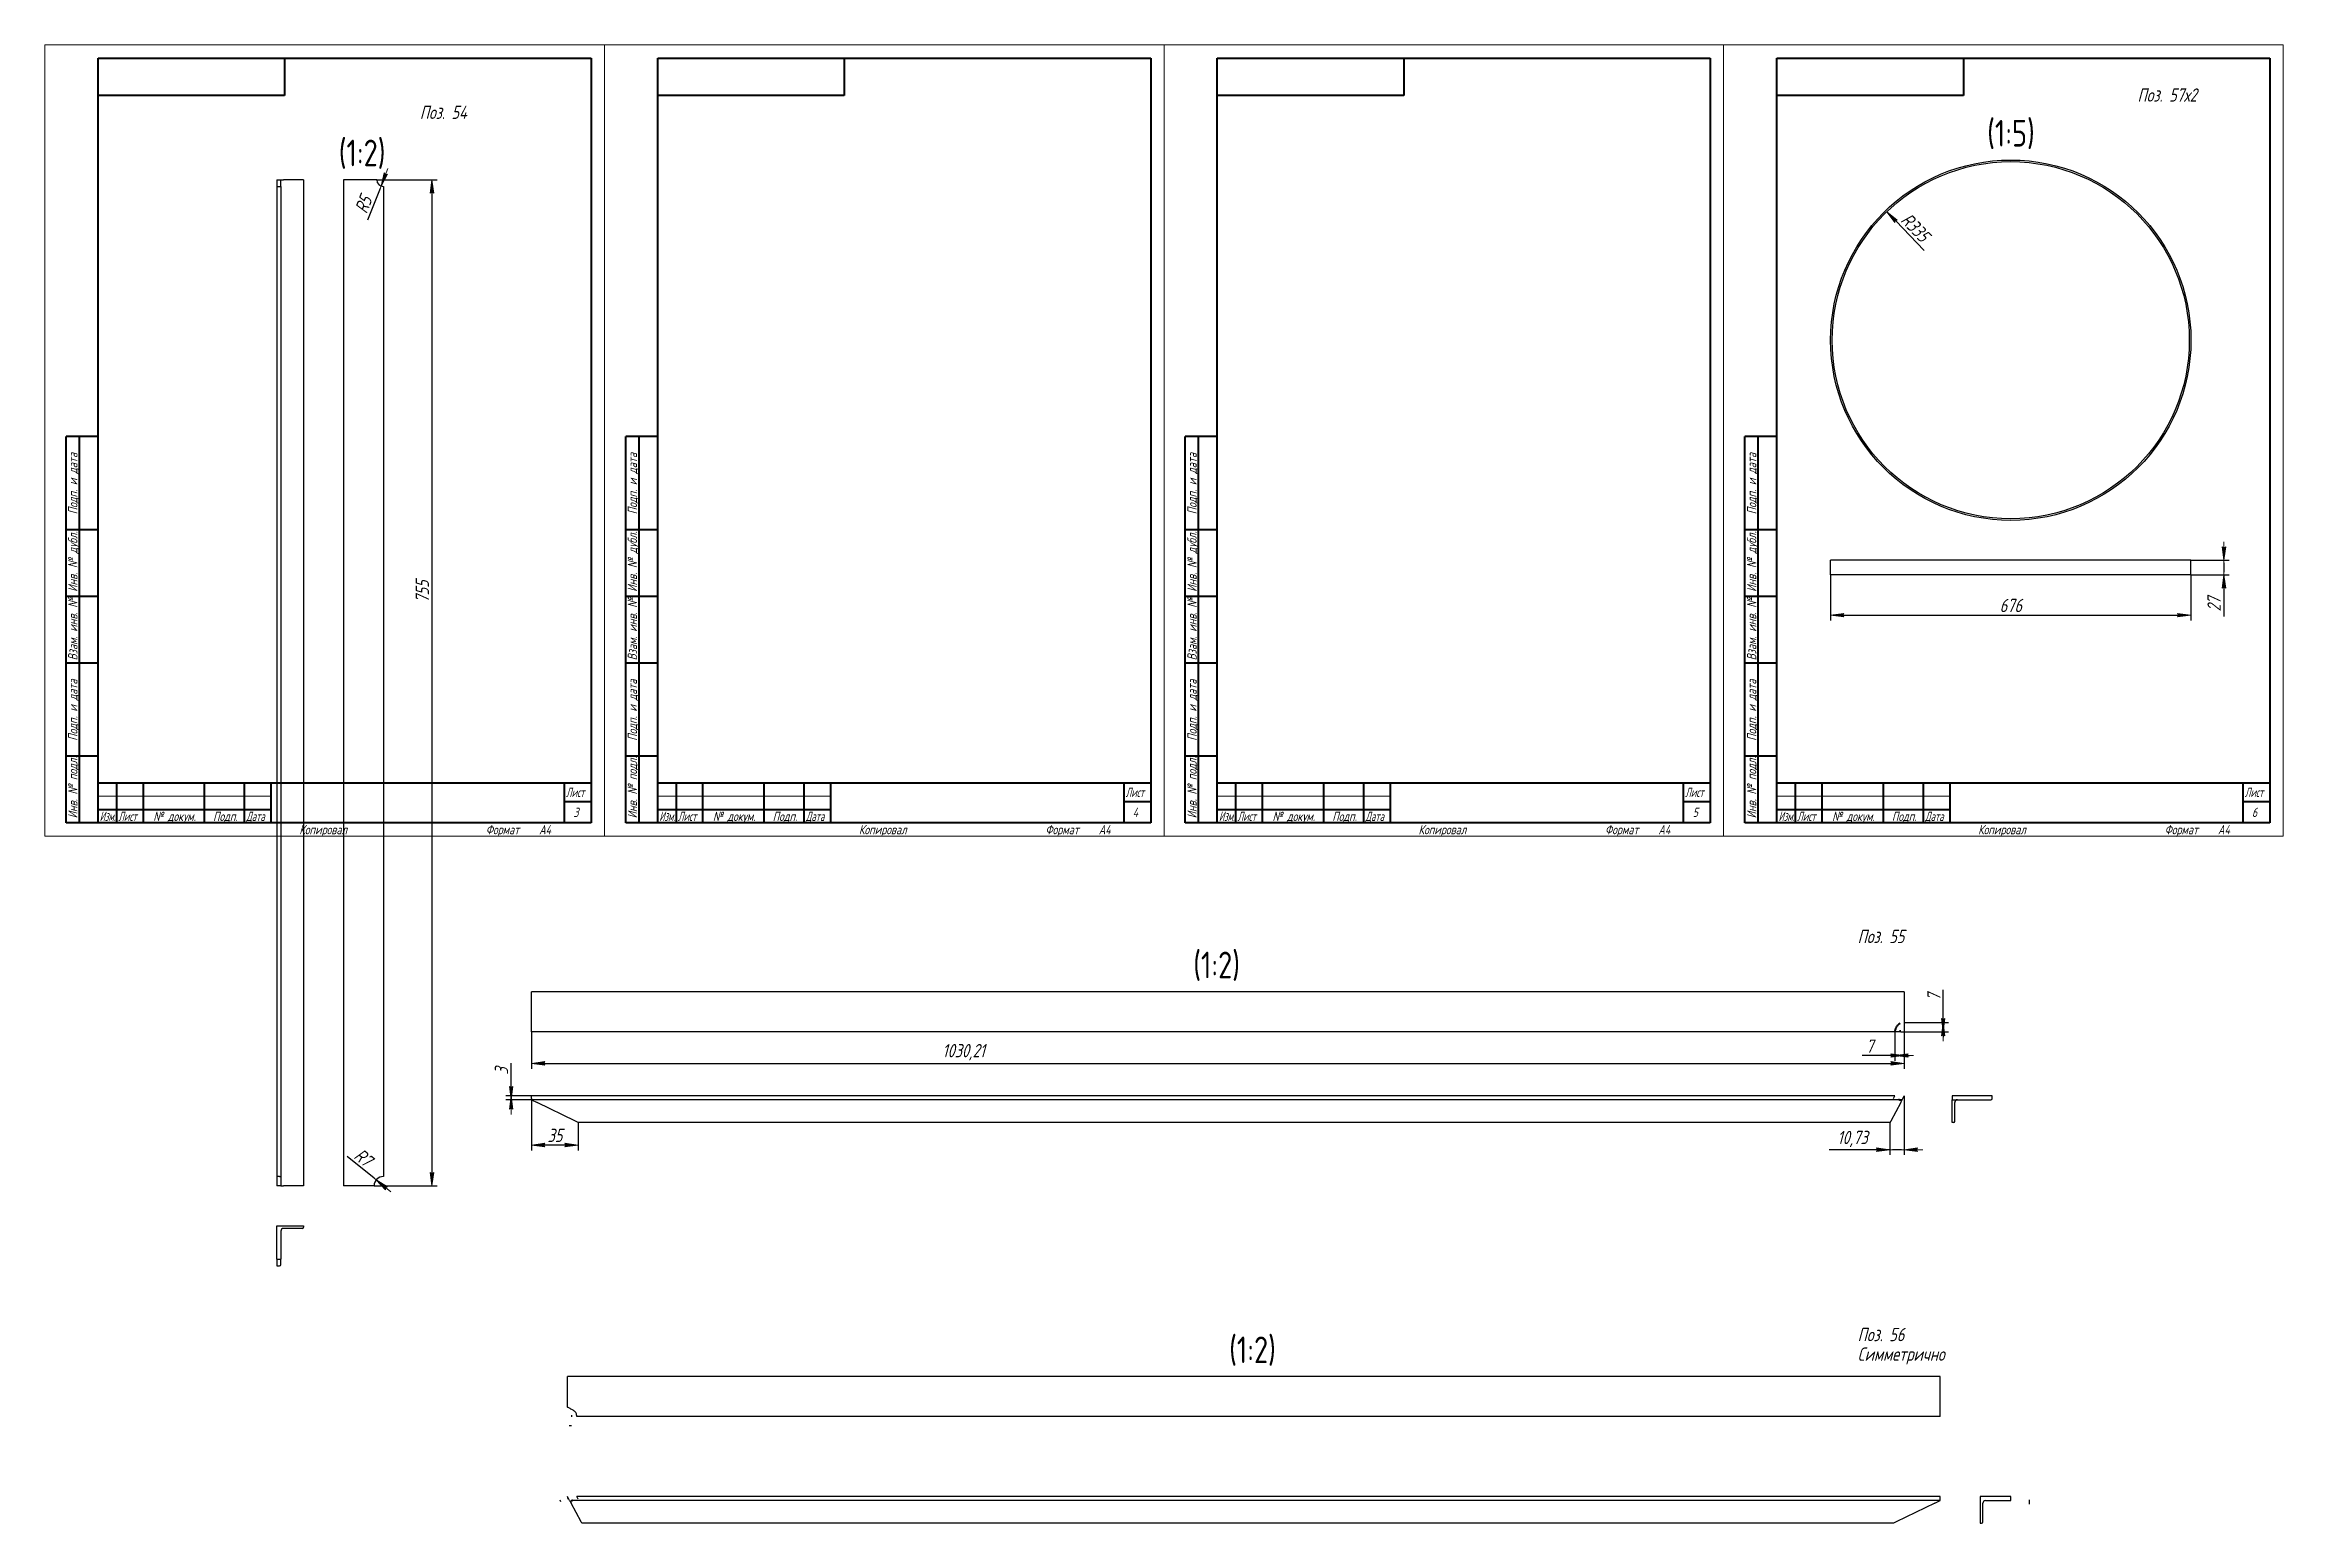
# Model space of a CAD drawing. Header units: millimetres. Extents: x 0 to 3617, y -258 to 680.
# Drawn here: x 420 to 1260, y -258 to 297 of the extents above; entities that cross this region are included whole.
import ezdxf

# ---------------------------------------------------------------- set-up
doc = ezdxf.new("R2010")
doc.units = ezdxf.units.MM
doc.linetypes.add('K5LT_BASIC', pattern=[0])
doc.linetypes.add('K5LT_THIN', pattern=[0])
doc.layers.add('Системный слой', color=7, linetype='Continuous')
doc.layers.add('Системный слой (1)', color=7, linetype='Continuous', true_color=0x909090)
doc.styles.add('KDIMTEXTSTYLE', font='GOST_AU.SHX', dxfattribs={"width": 0.96, "oblique": 15, "height": 5})
doc.styles.add('KTEXTSTYLE', font='GOST_AU.SHX', dxfattribs={"width": 0.96, "height": 5})
doc.dimstyles.new('KDIMSTYLE (0.20)', dxfattribs={"dimtxt": 5, "dimasz": 1, "dimexe": 2, "dimexo": 0, "dimgap": 1, "dimtad": 1, "dimlfac": 5, "dimtxsty": 'KDIMTEXTSTYLE', "dimsah": 1, "dimcen": 0, "dimdle": 1, "dimadec": 0, "dimazin": 0, "dimtfac": 0.667, "dimtmove": 0, "dimatfit": 3, "dimfxl": 1, "dimtvp": 1, "dimtolj": 1, "dimtzin": 0, "dimarcsym": 0})
doc.dimstyles.new('KDIMSTYLE (0.50)', dxfattribs={"dimtxt": 5, "dimasz": 1, "dimexe": 2, "dimexo": 0, "dimgap": 1, "dimtad": 1, "dimlfac": 2, "dimtxsty": 'KDIMTEXTSTYLE', "dimsah": 1, "dimcen": 0, "dimdle": 1, "dimadec": 0, "dimazin": 0, "dimtfac": 0.667, "dimtmove": 0, "dimatfit": 3, "dimfxl": 1, "dimtvp": 1, "dimtolj": 1, "dimtzin": 0, "dimarcsym": 0})

msp = doc.modelspace()

# ---------------------------------------------------------------- texts
at = {"color": 7, "char_height": 2.5, "attachment_point": 1, "style": 'KTEXTSTYLE'}
for s, insert in [('\\H3.5;\\W0.965;\\Q15;\\Q15;\\H5.00;Поз. 57х2', (1205.3099, 280.6499)), ('\\H3.5;\\W0.965;\\Q15;\\Q15;\\H5.00;Поз. 54', (560.7452, 274.1551)), ('\\H3.5;\\W0.965;\\Q15;\\Q0;\\H10.00;{\\c16711680;(1:5)}', (1148.894, 268.8057)), ('\\H3.5;\\W0.965;\\Q15;\\Q0;\\H10.00;{\\c16711680;(1:2)}', (530.3284, 261.3941)), ('\\H3.5;\\W0.965;\\Q15;\\Q15;\\H5.00;Поз. 55', (1100.2937, -35.0952)), ('\\H3.5;\\W0.965;\\Q15;\\Q0;\\H10.00;{\\c16711680;(1:2)}', (850.9804, -43.3117)), ('\\H3.5;\\W0.965;\\Q15;\\Q15;\\H5.00;Поз. 56', (1100.2937, -184.4891)), ('\\H3.5;\\W0.965;\\Q15;\\Q0;\\H10.00;{\\c16711680;(1:2)}', (864.4442, -187.7184)), ('\\H3.5;\\W0.965;\\Q15;\\Q15;\\H5.00;Симметрично', (1100.2937, -191.8296))]:
    msp.add_mtext(s, dxfattribs=dict(at, insert=insert))

# ---------------------------------------------------------------- blocks, each defined once
blk = doc.blocks.new('KDIMARROW_01')
at = {"layer": 'Системный слой'}
blk.add_hatch(color=0, dxfattribs=at).paths.add_polyline_path([(-5, -0.66), (0, 0), (-5, 0.66), (-4.5, 0)])
at = {"layer": 'Системный слой', "color": 0, "linetype": 'K5LT_THIN', "lineweight": 18}
for p, q in [((-4.5, 0), (-5, 0.66)), ((-5, 0.66), (0, 0)), ((0, 0), (-5, -0.66)), ((-5, -0.66), (-4.5, 0))]:
    blk.add_line(p, q, dxfattribs=at)
at = {"layer": 'Системный слой (1)', "color": 0, "linetype": 'K5LT_THIN', "lineweight": 18}
blk.add_line((0, 0), (-1, 0), dxfattribs=at)
blk = doc.blocks.new('D19')
at = {"color": 0, "lineweight": -2}
for p, q in [((544.59, 246.32), (567.29, 246.32)), ((565.29, 245.32), (565.29, -130.18)), ((543.59, -131.18), (567.29, -131.18))]:
    blk.add_line(p, q, dxfattribs=at)
at = {"layer": 'Defpoints', "color": 0}
for p in [(544.59, 246.32), (543.59, -131.18), (565.29, -131.18)]:
    blk.add_point(p, dxfattribs=at)
at = {"color": 0, "lineweight": -2}
for p, rotation in [((565.29, 246.32), 90), ((565.29, -131.18), 270)]:
    blk.add_blockref('KDIMARROW_01', p, dxfattribs=dict(at, rotation=rotation))
at = {"color": 7, "insert": (561.69, 91.82), "char_height": 5, "attachment_point": 5, "rotation": 90, "style": 'KDIMTEXTSTYLE'}
blk.add_mtext('\\A1;\\H5.0;\\W0.965;\\Q15;755', dxfattribs=at)
blk = doc.blocks.new('KDIMARROW_02')
at = {"layer": 'Системный слой'}
blk.add_hatch(color=0, dxfattribs=at).paths.add_polyline_path([(4.5, 0), (5, 0.66), (0, 0), (5, -0.66)])
at = {"layer": 'Системный слой', "color": 0, "linetype": 'K5LT_THIN', "lineweight": 18}
for p, q in [((5, 0.66), (0, 0)), ((0, 0), (5, -0.66)), ((0, 0), (7, 0)), ((4.5, 0), (5, 0.66)), ((5, -0.66), (4.5, 0))]:
    blk.add_line(p, q, dxfattribs=at)
at = {"layer": 'Системный слой (1)', "color": 0, "linetype": 'K5LT_THIN', "lineweight": 18}
blk.add_line((0, 0), (-1, 0), dxfattribs=at)
blk = doc.blocks.new('D20')
at = {"color": 0, "lineweight": -2}
for p, q in [((543.59, -128.35), (533.51, -120.21)), ((547.09, -131.18), (544.37, -128.98))]:
    blk.add_line(p, q, dxfattribs=at)
at = {"layer": 'Defpoints', "color": 0}
for p in [(544.37, -128.98), (547.09, -131.18)]:
    blk.add_point(p, dxfattribs=at)
at = {"color": 0, "lineweight": -2, "rotation": 321.066195879815}
blk.add_blockref('KDIMARROW_02', (544.37, -128.98), dxfattribs=at)
at = {"color": 7, "insert": (539.5, -120.54), "char_height": 5, "attachment_point": 5, "rotation": 321.0662, "style": 'KDIMTEXTSTYLE'}
blk.add_mtext('\\A1;\\H5.0;\\W0.965;\\Q15;R7', dxfattribs=at)
blk = doc.blocks.new('D21')
at = {"color": 0, "lineweight": -2}
for p, q in [((547.09, 246.32), (546.18, 244)), ((545.81, 243.07), (541.14, 231.16))]:
    blk.add_line(p, q, dxfattribs=at)
at = {"layer": 'Defpoints', "color": 0}
for p in [(546.18, 244), (547.09, 246.32)]:
    blk.add_point(p, dxfattribs=at)
at = {"color": 0, "lineweight": -2, "rotation": 68.59310029524218}
blk.add_blockref('KDIMARROW_02', (546.18, 244), dxfattribs=at)
at = {"color": 7, "insert": (539.58, 237.04), "char_height": 5, "attachment_point": 5, "rotation": 68.5931, "style": 'KDIMTEXTSTYLE'}
blk.add_mtext('\\A1;\\H5.0;\\W0.965;\\Q15;R5', dxfattribs=at)
blk = doc.blocks.new('U0')
at = {"layer": 'Системный слой (1)', "color": 5, "linetype": 'K5LT_BASIC', "lineweight": 60, "true_color": 0x0000ff}
for p, q in [((1115.66, -98.71), (1116.18, -98.85)), ((1116.18, -98.85), (1116.45, -98.86)), ((1116.45, -98.86), (1116.47, -98.85))]:
    blk.add_line(p, q, dxfattribs=at)
blk = doc.blocks.new('D22')
at = {"color": 0, "lineweight": -2}
for p, q in [((595, -97.38), (595, -85.2)), ((602.69, -97.38), (593, -97.38)), ((602.69, -98.88), (593, -98.88)), ((595, -96.38), (595, -95.38)), ((595, -97.38), (595, -98.88)), ((595, -99.88), (595, -100.88))]:
    blk.add_line(p, q, dxfattribs=at)
at = {"layer": 'Defpoints', "color": 0}
for p in [(595, -98.88), (602.69, -97.38), (602.69, -98.88)]:
    blk.add_point(p, dxfattribs=at)
at = {"color": 0, "lineweight": -2}
for p, rotation in [((595, -98.88), 90), ((595, -97.38), 270)]:
    blk.add_blockref('KDIMARROW_02', p, dxfattribs=dict(at, rotation=rotation))
at = {"color": 7, "insert": (591.39, -88.09), "char_height": 5, "attachment_point": 5, "rotation": 90, "style": 'KDIMTEXTSTYLE'}
blk.add_mtext('\\A1;\\H5.0;\\W0.965;\\Q15;3', dxfattribs=at)
blk = doc.blocks.new('D23')
at = {"color": 0, "lineweight": -2}
for p, q in [((602.69, -98.88), (602.69, -117.87)), ((620.19, -107.38), (620.19, -117.87)), ((619.19, -115.87), (603.69, -115.87))]:
    blk.add_line(p, q, dxfattribs=at)
at = {"layer": 'Defpoints', "color": 0}
for p in [(602.69, -98.88), (620.19, -107.38), (602.69, -115.87)]:
    blk.add_point(p, dxfattribs=at)
at = {"color": 0, "lineweight": -2, "rotation": 180}
blk.add_blockref('KDIMARROW_01', (602.69, -115.87), dxfattribs=at)
at = {"color": 0, "lineweight": -2}
blk.add_blockref('KDIMARROW_01', (620.19, -115.87), dxfattribs=at)
at = {"color": 7, "insert": (611.44, -112.26), "char_height": 5, "attachment_point": 5, "style": 'KDIMTEXTSTYLE'}
blk.add_mtext('\\A1;\\H5.0;\\W0.965;\\Q15;35', dxfattribs=at)
blk = doc.blocks.new('D24')
at = {"color": 0, "lineweight": -2}
for p, q in [((1117.79, -97.38), (1117.79, -119.61)), ((1112.43, -107.38), (1112.43, -119.61)), ((1112.43, -117.61), (1089.61, -117.61)), ((1116.79, -117.61), (1113.43, -117.61))]:
    blk.add_line(p, q, dxfattribs=at)
at = {"layer": 'Defpoints', "color": 0}
for p in [(1117.79, -97.38), (1112.43, -107.38), (1112.43, -117.61)]:
    blk.add_point(p, dxfattribs=at)
at = {"color": 0, "lineweight": -2, "rotation": 180}
blk.add_blockref('KDIMARROW_02', (1112.43, -117.61), dxfattribs=at)
at = {"color": 0, "lineweight": -2}
blk.add_blockref('KDIMARROW_02', (1117.79, -117.61), dxfattribs=at)
at = {"color": 7, "insert": (1098.38, -113.61), "char_height": 5, "attachment_point": 5, "style": 'KDIMTEXTSTYLE'}
blk.add_mtext('\\A1;\\H5.0;\\W0.965;\\Q15;10,73', dxfattribs=at)
blk = doc.blocks.new('U1')
at = {"layer": 'Системный слой (1)', "color": 5, "linetype": 'K5LT_BASIC', "lineweight": 60, "true_color": 0x0000ff}
for p, q in [((1116.05, -73.11), (1116.35, -73.03)), ((1116.35, -73.03), (1116.47, -73.04))]:
    blk.add_line(p, q, dxfattribs=at)
blk = doc.blocks.new('U2')
at = {"layer": 'Системный слой (1)', "color": 5, "linetype": 'K5LT_BASIC', "lineweight": 60, "true_color": 0x0000ff}
for p, q in [((1114.3, -73.25), (1114.29, -73.32)), ((1114.29, -73.32), (1114.29, -73.35)), ((1114.29, -73.35), (1114.29, -73.37)), ((1114.29, -73.37), (1114.29, -73.38)), ((1114.29, -73.38), (1114.29, -73.38)), ((1114.37, -72.66), (1114.3, -73.14)), ((1114.3, -73.14), (1114.3, -73.15)), ((1114.3, -73.15), (1114.3, -73.18)), ((1114.3, -73.18), (1114.3, -73.25)), ((1114.48, -72.25), (1114.37, -72.66)), ((1114.56, -72.05), (1114.48, -72.25)), ((1114.6, -71.95), (1114.56, -72.05)), ((1114.62, -71.91), (1114.6, -71.95)), ((1114.63, -71.88), (1114.62, -71.91)), ((1114.91, -71.4), (1114.63, -71.88)), ((1115.15, -71.09), (1114.91, -71.4)), ((1115.28, -70.95), (1115.15, -71.09)), ((1115.35, -70.88), (1115.28, -70.95)), ((1115.38, -70.85), (1115.35, -70.88)), ((1115.4, -70.83), (1115.38, -70.85)), ((1115.76, -70.54), (1115.4, -70.83)), ((1116.3, -70.22), (1115.76, -70.54))]:
    blk.add_line(p, q, dxfattribs=at)
blk = doc.blocks.new('D25')
at = {"color": 0, "lineweight": -2}
for p, q in [((602.69, -73.38), (602.69, -87.23)), ((1117.79, -69.88), (1117.79, -87.23)), ((603.69, -85.23), (1116.79, -85.23))]:
    blk.add_line(p, q, dxfattribs=at)
at = {"layer": 'Defpoints', "color": 0}
for p in [(602.69, -73.38), (1117.79, -69.88), (1117.79, -85.23)]:
    blk.add_point(p, dxfattribs=at)
at = {"color": 0, "lineweight": -2, "rotation": 180}
blk.add_blockref('KDIMARROW_01', (602.69, -85.23), dxfattribs=at)
at = {"color": 0, "lineweight": -2}
blk.add_blockref('KDIMARROW_01', (1117.79, -85.23), dxfattribs=at)
at = {"color": 7, "insert": (764.79, -81.03), "char_height": 5, "attachment_point": 5, "style": 'KDIMTEXTSTYLE'}
blk.add_mtext('\\A1;\\H5.0;\\W0.965;\\Q15;1030,21', dxfattribs=at)
blk = doc.blocks.new('D26')
at = {"color": 0, "lineweight": -2}
for p, q in [((1132.41, -69.88), (1132.41, -57.62)), ((1116.47, -73.38), (1134.41, -73.38)), ((1117.79, -69.88), (1134.41, -69.88)), ((1132.41, -68.88), (1132.41, -67.88)), ((1132.41, -73.38), (1132.41, -69.88)), ((1132.41, -74.38), (1132.41, -75.38))]:
    blk.add_line(p, q, dxfattribs=at)
at = {"layer": 'Defpoints', "color": 0}
for p in [(1116.47, -73.38), (1117.79, -69.88), (1132.41, -69.88)]:
    blk.add_point(p, dxfattribs=at)
at = {"color": 0, "lineweight": -2}
for p, rotation in [((1132.41, -73.38), 90), ((1132.41, -69.88), 270)]:
    blk.add_blockref('KDIMARROW_02', p, dxfattribs=dict(at, rotation=rotation))
at = {"color": 7, "insert": (1128.91, -60.38), "char_height": 5, "attachment_point": 5, "rotation": 90, "style": 'KDIMTEXTSTYLE'}
blk.add_mtext('\\A1;\\H5.0;\\W0.965;\\Q15;7', dxfattribs=at)
blk = doc.blocks.new('D27')
at = {"color": 0, "lineweight": -2}
for p, q in [((1114.29, -73.38), (1114.29, -84.28)), ((1117.79, -69.88), (1117.79, -84.28)), ((1114.29, -82.28), (1102.04, -82.28)), ((1113.29, -82.28), (1112.29, -82.28)), ((1114.29, -82.28), (1117.79, -82.28)), ((1118.79, -82.28), (1119.79, -82.28))]:
    blk.add_line(p, q, dxfattribs=at)
at = {"layer": 'Defpoints', "color": 0}
for p in [(1114.29, -73.38), (1117.79, -69.88), (1117.79, -82.28)]:
    blk.add_point(p, dxfattribs=at)
at = {"color": 0, "lineweight": -2, "rotation": 180}
blk.add_blockref('KDIMARROW_02', (1117.79, -82.28), dxfattribs=at)
at = {"color": 0, "lineweight": -2}
blk.add_blockref('KDIMARROW_02', (1114.29, -82.28), dxfattribs=at)
at = {"color": 7, "insert": (1104.79, -78.78), "char_height": 5, "attachment_point": 5, "style": 'KDIMTEXTSTYLE'}
blk.add_mtext('\\A1;\\H5.0;\\W0.965;\\Q15;7', dxfattribs=at)
blk = doc.blocks.new('U3')
at = {"layer": 'Системный слой (1)', "color": 5, "linetype": 'K5LT_BASIC', "lineweight": 60, "true_color": 0x0000ff}
for p, q in [((617.48, -249.26), (617.5, -249.26)), ((617.5, -249.26), (617.86, -249.24)), ((617.86, -249.24), (618.08, -249.17)), ((618.08, -249.17), (618.16, -249.14))]:
    blk.add_line(p, q, dxfattribs=at)
blk = doc.blocks.new('U4')
at = {"layer": 'Системный слой (1)', "color": 5, "linetype": 'K5LT_BASIC', "lineweight": 60, "true_color": 0x0000ff}
for p, q in [((617.48, -217.45), (617.84, -217.5)), ((617.84, -217.5), (617.86, -217.51))]:
    blk.add_line(p, q, dxfattribs=at)
blk = doc.blocks.new('D28')
at = {"color": 0, "lineweight": -2}
blk.add_line((1111.94, 233.64), (1125.26, 219.83), dxfattribs=at)
at = {"layer": 'Defpoints', "color": 0}
for p in [(1111.24, 234.36), (1157.76, 186.14)]:
    blk.add_point(p, dxfattribs=at)
at = {"color": 0, "lineweight": -2, "rotation": 133.9679199144803}
blk.add_blockref('KDIMARROW_01', (1111.24, 234.36), dxfattribs=at)
at = {"color": 7, "insert": (1121.93, 228.46), "char_height": 5, "attachment_point": 5, "rotation": 313.96792, "style": 'KDIMTEXTSTYLE'}
blk.add_mtext('\\A1;\\H5.0;\\W0.965;\\Q15;R335', dxfattribs=at)
blk = doc.blocks.new('D29')
at = {"color": 0, "lineweight": -2}
for p, q in [((1225.36, 103.54), (1239.76, 103.54)), ((1237.76, 102.54), (1237.76, 99.14)), ((1225.36, 98.14), (1239.76, 98.14)), ((1237.76, 98.14), (1237.76, 82.4))]:
    blk.add_line(p, q, dxfattribs=at)
at = {"layer": 'Defpoints', "color": 0}
for p in [(1225.36, 103.54), (1225.36, 98.14), (1237.76, 98.14)]:
    blk.add_point(p, dxfattribs=at)
at = {"color": 0, "lineweight": -2}
for p, rotation in [((1237.76, 103.54), 90), ((1237.76, 98.14), 270)]:
    blk.add_blockref('KDIMARROW_02', p, dxfattribs=dict(at, rotation=rotation))
at = {"color": 7, "insert": (1234.06, 87.03), "char_height": 5, "attachment_point": 5, "rotation": 90, "style": 'KDIMTEXTSTYLE'}
blk.add_mtext('\\A1;\\H5.0;\\W0.965;\\Q15;27', dxfattribs=at)
blk = doc.blocks.new('D30')
at = {"color": 0, "lineweight": -2}
for p, q in [((1090.16, 98.14), (1090.16, 80.94)), ((1225.36, 98.14), (1225.36, 80.94)), ((1091.16, 82.94), (1224.36, 82.94))]:
    blk.add_line(p, q, dxfattribs=at)
at = {"layer": 'Defpoints', "color": 0}
for p in [(1090.16, 98.14), (1225.36, 98.14), (1225.36, 82.94)]:
    blk.add_point(p, dxfattribs=at)
at = {"color": 0, "lineweight": -2, "rotation": 180}
blk.add_blockref('KDIMARROW_01', (1090.16, 82.94), dxfattribs=at)
at = {"color": 0, "lineweight": -2}
blk.add_blockref('KDIMARROW_01', (1225.36, 82.94), dxfattribs=at)
at = {"color": 7, "insert": (1157.76, 86.59), "char_height": 5, "attachment_point": 5, "style": 'KDIMTEXTSTYLE'}
blk.add_mtext('\\A1;\\H5.0;\\W0.965;\\Q15;676', dxfattribs=at)
blk = doc.blocks.new('U8')
at = {"color": 7, "linetype": 'K5LT_THIN', "lineweight": 18}
for p, q in [((420, 0), (420, 297)), ((420, 297), (630, 297)), ((630, 297), (630, 0)), ((440, 15), (505, 15)), ((630, 0), (420, 0))]:
    blk.add_line(p, q, dxfattribs=at)
at = {"color": 5, "linetype": 'K5LT_BASIC', "lineweight": 60, "true_color": 0x0000ff}
for p, q in [((440, 5), (440, 292)), ((440, 292), (625, 292)), ((510, 292), (510, 278)), ((625, 292), (625, 5)), ((510, 278), (440, 278)), ((428, 5), (428, 150)), ((440, 150), (428, 150)), ((433, 5), (433, 150)), ((440, 115), (428, 115)), ((440, 90), (428, 90)), ((440, 65), (428, 65)), ((440, 30), (428, 30)), ((440, 20), (625, 20)), ((440, 5), (440, 20)), ((447, 5), (447, 20)), ((457, 5), (457, 20)), ((480, 5), (480, 20)), ((495, 5), (495, 20)), ((505, 5), (505, 20)), ((615, 5), (615, 20)), ((440, 10), (447, 10)), ((447, 10), (457, 10)), ((457, 10), (480, 10)), ((480, 10), (495, 10)), ((495, 10), (505, 10)), ((615, 13), (625, 13)), ((440, 5), (428, 5)), ((625, 5), (440, 5))]:
    blk.add_line(p, q, dxfattribs=at)
at = {"color": 7, "char_height": 2.5, "attachment_point": 1, "rotation": 90, "style": 'KTEXTSTYLE'}
for s, insert in [('\\H3.5;\\W0.965;\\Q15;\\Q15;Подп. и дата', (428.77, 120.8)), ('\\H3.5;\\W0.965;\\Q15;\\Q15;Инв. № дубл.', (428.77, 91.71)), ('\\H3.5;\\W0.965;\\Q15;\\Q15;Взам. инв. №', (428.77, 65.98)), ('\\H3.5;\\W0.965;\\Q15;\\Q15;Подп. и дата', (428.77, 35.8)), ('\\H3.5;\\W0.965;\\Q15;\\Q15;Инв. № подл.', (428.77, 6.71))]:
    blk.add_mtext(s, dxfattribs=dict(at, insert=insert))
at = {"color": 7, "char_height": 2.5, "attachment_point": 1, "style": 'KTEXTSTYLE'}
for s, insert in [('\\H3.5;\\W0.965;\\Q15;\\Q15;\\W0.816;Лист', (615.6, 18.23)), ('\\H3.5;\\W0.965;\\Q15;\\Q15;\\W0.797;Изм.', (440.61, 9.23)), ('\\H3.5;\\W0.965;\\Q15;\\Q15;\\W0.816;Лист', (447.6, 9.23)), ('\\H3.5;\\W0.965;\\Q15;\\Q15;№ докум.', (460.72, 9.23)), ('\\H3.5;\\W0.965;\\Q15;\\Q15;Подп.', (483.15, 9.23)), ('\\H3.5;\\W0.965;\\Q15;\\Q15;\\W0.816;Дата', (495.6, 9.23)), ('\\H3.5;\\W0.965;\\Q15;\\Q15;3', (618.39, 10.73)), ('\\H3.5;\\W0.965;\\Q15;\\Q15;Копировал', (515.5, 4.23)), ('\\H3.5;\\W0.965;\\Q15;\\Q15;Формат', (585.5, 4.23)), ('\\H3.5;\\W0.965;\\Q15;\\Q15;A4', (605.5, 4.23))]:
    blk.add_mtext(s, dxfattribs=dict(at, insert=insert))
blk = doc.blocks.new('U9')
at = {"color": 7, "linetype": 'K5LT_THIN', "lineweight": 18}
for p, q in [((630, 0), (630, 297)), ((630, 297), (840, 297)), ((840, 297), (840, 0)), ((650, 15), (715, 15)), ((840, 0), (630, 0))]:
    blk.add_line(p, q, dxfattribs=at)
at = {"color": 5, "linetype": 'K5LT_BASIC', "lineweight": 60, "true_color": 0x0000ff}
for p, q in [((650, 5), (650, 292)), ((650, 292), (835, 292)), ((720, 292), (720, 278)), ((835, 292), (835, 5)), ((720, 278), (650, 278)), ((638, 5), (638, 150)), ((650, 150), (638, 150)), ((643, 5), (643, 150)), ((650, 115), (638, 115)), ((650, 90), (638, 90)), ((650, 65), (638, 65)), ((650, 30), (638, 30)), ((650, 20), (835, 20)), ((650, 5), (650, 20)), ((657, 5), (657, 20)), ((667, 5), (667, 20)), ((690, 5), (690, 20)), ((705, 5), (705, 20)), ((715, 5), (715, 20)), ((825, 5), (825, 20)), ((650, 10), (657, 10)), ((657, 10), (667, 10)), ((667, 10), (690, 10)), ((690, 10), (705, 10)), ((705, 10), (715, 10)), ((825, 13), (835, 13)), ((650, 5), (638, 5)), ((835, 5), (650, 5))]:
    blk.add_line(p, q, dxfattribs=at)
at = {"color": 7, "char_height": 2.5, "attachment_point": 1, "rotation": 90, "style": 'KTEXTSTYLE'}
for s, insert in [('\\H3.5;\\W0.965;\\Q15;\\Q15;Подп. и дата', (638.77, 120.8)), ('\\H3.5;\\W0.965;\\Q15;\\Q15;Инв. № дубл.', (638.77, 91.71)), ('\\H3.5;\\W0.965;\\Q15;\\Q15;Взам. инв. №', (638.77, 65.98)), ('\\H3.5;\\W0.965;\\Q15;\\Q15;Подп. и дата', (638.77, 35.8)), ('\\H3.5;\\W0.965;\\Q15;\\Q15;Инв. № подл.', (638.77, 6.71))]:
    blk.add_mtext(s, dxfattribs=dict(at, insert=insert))
at = {"color": 7, "char_height": 2.5, "attachment_point": 1, "style": 'KTEXTSTYLE'}
for s, insert in [('\\H3.5;\\W0.965;\\Q15;\\Q15;\\W0.816;Лист', (825.6, 18.23)), ('\\H3.5;\\W0.965;\\Q15;\\Q15;\\W0.797;Изм.', (650.61, 9.23)), ('\\H3.5;\\W0.965;\\Q15;\\Q15;\\W0.816;Лист', (657.6, 9.23)), ('\\H3.5;\\W0.965;\\Q15;\\Q15;№ докум.', (670.72, 9.23)), ('\\H3.5;\\W0.965;\\Q15;\\Q15;Подп.', (693.15, 9.23)), ('\\H3.5;\\W0.965;\\Q15;\\Q15;\\W0.816;Дата', (705.6, 9.23)), ('\\H3.5;\\W0.965;\\Q15;\\Q15;4', (828.25, 10.73)), ('\\H3.5;\\W0.965;\\Q15;\\Q15;Копировал', (725.5, 4.23)), ('\\H3.5;\\W0.965;\\Q15;\\Q15;Формат', (795.5, 4.23)), ('\\H3.5;\\W0.965;\\Q15;\\Q15;A4', (815.5, 4.23))]:
    blk.add_mtext(s, dxfattribs=dict(at, insert=insert))
blk = doc.blocks.new('U10')
at = {"color": 7, "linetype": 'K5LT_THIN', "lineweight": 18}
for p, q in [((840, 0), (840, 297)), ((840, 297), (1050, 297)), ((1050, 297), (1050, 0)), ((860, 15), (925, 15)), ((1050, 0), (840, 0))]:
    blk.add_line(p, q, dxfattribs=at)
at = {"color": 5, "linetype": 'K5LT_BASIC', "lineweight": 60, "true_color": 0x0000ff}
for p, q in [((860, 5), (860, 292)), ((860, 292), (1045, 292)), ((930, 292), (930, 278)), ((1045, 292), (1045, 5)), ((930, 278), (860, 278)), ((848, 5), (848, 150)), ((860, 150), (848, 150)), ((853, 5), (853, 150)), ((860, 115), (848, 115)), ((860, 90), (848, 90)), ((860, 65), (848, 65)), ((860, 30), (848, 30)), ((860, 20), (1045, 20)), ((860, 5), (860, 20)), ((867, 5), (867, 20)), ((877, 5), (877, 20)), ((900, 5), (900, 20)), ((915, 5), (915, 20)), ((925, 5), (925, 20)), ((1035, 5), (1035, 20)), ((860, 10), (867, 10)), ((867, 10), (877, 10)), ((877, 10), (900, 10)), ((900, 10), (915, 10)), ((915, 10), (925, 10)), ((1035, 13), (1045, 13)), ((860, 5), (848, 5)), ((1045, 5), (860, 5))]:
    blk.add_line(p, q, dxfattribs=at)
at = {"color": 7, "char_height": 2.5, "attachment_point": 1, "rotation": 90, "style": 'KTEXTSTYLE'}
for s, insert in [('\\H3.5;\\W0.965;\\Q15;\\Q15;Подп. и дата', (848.77, 120.8)), ('\\H3.5;\\W0.965;\\Q15;\\Q15;Инв. № дубл.', (848.77, 91.71)), ('\\H3.5;\\W0.965;\\Q15;\\Q15;Взам. инв. №', (848.77, 65.98)), ('\\H3.5;\\W0.965;\\Q15;\\Q15;Подп. и дата', (848.77, 35.8)), ('\\H3.5;\\W0.965;\\Q15;\\Q15;Инв. № подл.', (848.77, 6.71))]:
    blk.add_mtext(s, dxfattribs=dict(at, insert=insert))
at = {"color": 7, "char_height": 2.5, "attachment_point": 1, "style": 'KTEXTSTYLE'}
for s, insert in [('\\H3.5;\\W0.965;\\Q15;\\Q15;\\W0.816;Лист', (1035.6, 18.23)), ('\\H3.5;\\W0.965;\\Q15;\\Q15;\\W0.797;Изм.', (860.61, 9.23)), ('\\H3.5;\\W0.965;\\Q15;\\Q15;\\W0.816;Лист', (867.6, 9.23)), ('\\H3.5;\\W0.965;\\Q15;\\Q15;№ докум.', (880.72, 9.23)), ('\\H3.5;\\W0.965;\\Q15;\\Q15;Подп.', (903.15, 9.23)), ('\\H3.5;\\W0.965;\\Q15;\\Q15;\\W0.816;Дата', (915.6, 9.23)), ('\\H3.5;\\W0.965;\\Q15;\\Q15;5', (1038.39, 10.73)), ('\\H3.5;\\W0.965;\\Q15;\\Q15;Копировал', (935.5, 4.23)), ('\\H3.5;\\W0.965;\\Q15;\\Q15;Формат', (1005.5, 4.23)), ('\\H3.5;\\W0.965;\\Q15;\\Q15;A4', (1025.5, 4.23))]:
    blk.add_mtext(s, dxfattribs=dict(at, insert=insert))
blk = doc.blocks.new('U11')
at = {"color": 7, "linetype": 'K5LT_THIN', "lineweight": 18}
for p, q in [((1050, 0), (1050, 297)), ((1050, 297), (1260, 297)), ((1260, 297), (1260, 0)), ((1070, 15), (1135, 15)), ((1260, 0), (1050, 0))]:
    blk.add_line(p, q, dxfattribs=at)
at = {"color": 5, "linetype": 'K5LT_BASIC', "lineweight": 60, "true_color": 0x0000ff}
for p, q in [((1070, 5), (1070, 292)), ((1070, 292), (1255, 292)), ((1140, 292), (1140, 278)), ((1255, 292), (1255, 5)), ((1140, 278), (1070, 278)), ((1058, 5), (1058, 150)), ((1070, 150), (1058, 150)), ((1063, 5), (1063, 150)), ((1070, 115), (1058, 115)), ((1070, 90), (1058, 90)), ((1070, 65), (1058, 65)), ((1070, 30), (1058, 30)), ((1070, 20), (1255, 20)), ((1070, 5), (1070, 20)), ((1077, 5), (1077, 20)), ((1087, 5), (1087, 20)), ((1110, 5), (1110, 20)), ((1125, 5), (1125, 20)), ((1135, 5), (1135, 20)), ((1245, 5), (1245, 20)), ((1070, 10), (1077, 10)), ((1077, 10), (1087, 10)), ((1087, 10), (1110, 10)), ((1110, 10), (1125, 10)), ((1125, 10), (1135, 10)), ((1245, 13), (1255, 13)), ((1070, 5), (1058, 5)), ((1255, 5), (1070, 5))]:
    blk.add_line(p, q, dxfattribs=at)
at = {"color": 7, "char_height": 2.5, "attachment_point": 1, "rotation": 90, "style": 'KTEXTSTYLE'}
for s, insert in [('\\H3.5;\\W0.965;\\Q15;\\Q15;Подп. и дата', (1058.77, 120.8)), ('\\H3.5;\\W0.965;\\Q15;\\Q15;Инв. № дубл.', (1058.77, 91.71)), ('\\H3.5;\\W0.965;\\Q15;\\Q15;Взам. инв. №', (1058.77, 65.98)), ('\\H3.5;\\W0.965;\\Q15;\\Q15;Подп. и дата', (1058.77, 35.8)), ('\\H3.5;\\W0.965;\\Q15;\\Q15;Инв. № подл.', (1058.77, 6.71))]:
    blk.add_mtext(s, dxfattribs=dict(at, insert=insert))
at = {"color": 7, "char_height": 2.5, "attachment_point": 1, "style": 'KTEXTSTYLE'}
for s, insert in [('\\H3.5;\\W0.965;\\Q15;\\Q15;\\W0.816;Лист', (1245.6, 18.23)), ('\\H3.5;\\W0.965;\\Q15;\\Q15;\\W0.797;Изм.', (1070.61, 9.23)), ('\\H3.5;\\W0.965;\\Q15;\\Q15;\\W0.816;Лист', (1077.6, 9.23)), ('\\H3.5;\\W0.965;\\Q15;\\Q15;№ докум.', (1090.72, 9.23)), ('\\H3.5;\\W0.965;\\Q15;\\Q15;Подп.', (1113.15, 9.23)), ('\\H3.5;\\W0.965;\\Q15;\\Q15;\\W0.816;Дата', (1125.6, 9.23)), ('\\H3.5;\\W0.965;\\Q15;\\Q15;6', (1248.25, 10.73)), ('\\H3.5;\\W0.965;\\Q15;\\Q15;Копировал', (1145.5, 4.23)), ('\\H3.5;\\W0.965;\\Q15;\\Q15;Формат', (1215.5, 4.23)), ('\\H3.5;\\W0.965;\\Q15;\\Q15;A4', (1235.5, 4.23))]:
    blk.add_mtext(s, dxfattribs=dict(at, insert=insert))

# ---------------------------------------------------------------- dimensions: what is measured, and where the dimension line sits
at = {"color": 7}
for center, mpoint, dimstyle, override, picture, middle in [((547.0889, 246.325), (546.1764, 243.9974), 'KDIMSTYLE (0.50)', {"dimpost": '\\H5.0;\\W0.965;\\Q15;R<>', "dimblk2": 'KDIMARROW_02', "dimclrt": 7, "dimtolj": 1}, 'D21', (542.9329, 235.7239)), ((1157.7575, 186.1365), (1111.2424, 234.3584), 'KDIMSTYLE (0.20)', {"dimpost": '\\H5.0;\\W0.965;\\Q15;R<>', "dimblk2": 'KDIMARROW_01', "dimclrt": 7, "dimtolj": 1}, 'D28', (1119.3407, 225.9629)), ((547.0889, -131.175), (544.3663, -128.9756), 'KDIMSTYLE (0.50)', {"dimpost": '\\H5.0;\\W0.965;\\Q15;R<>', "dimblk2": 'KDIMARROW_02', "dimclrt": 7, "dimtolj": 1}, 'D20', (537.2993, -123.2663))]:
    dim = msp.add_radius_dim(center=center, mpoint=mpoint, dimstyle=dimstyle, override=override, dxfattribs=at)
    dim.commit()
    dim.dimension.update_dxf_attribs({"geometry": picture, "text_midpoint": middle, "dimtype": 164})
for base, p1, p2, dimstyle, override, picture, middle in [((565.2893, -131.175), (544.5889, 246.325), (543.5889, -131.175), 'KDIMSTYLE (0.50)', {"dimexo": 0, "dimpost": '\\H5.0;\\W0.965;\\Q15;<>', "dimblk1": 'KDIMARROW_01', "dimblk2": 'KDIMARROW_01', "dimse1": 0, "dimse2": 0, "dimclrt": 7, "dimtolj": 1}, 'D19', (565.2893, 91.825)), ((1237.7559, 98.1365), (1225.3575, 103.5365), (1225.3575, 98.1365), 'KDIMSTYLE (0.20)', {"dimexo": 0, "dimpost": '\\H5.0;\\W0.965;\\Q15;<>', "dimblk1": 'KDIMARROW_02', "dimblk2": 'KDIMARROW_02', "dimse1": 0, "dimse2": 0, "dimclrt": 7, "dimtolj": 1}, 'D29', (1237.7559, 87.0295)), ((1132.4097, -69.8809), (1116.4742, -73.3809), (1117.7937, -69.8809), 'KDIMSTYLE (0.50)', {"dimexo": 0, "dimpost": '\\H5.0;\\W0.965;\\Q15;<>', "dimblk1": 'KDIMARROW_02', "dimblk2": 'KDIMARROW_02', "dimse1": 0, "dimse2": 0, "dimclrt": 7, "dimtolj": 1}, 'D26', (1132.4097, -60.3784)), ((594.9965, -98.8809), (602.6878, -97.3809), (602.6878, -98.8809), 'KDIMSTYLE (0.50)', {"dimexo": 0, "dimpost": '\\H5.0;\\W0.965;\\Q15;<>', "dimblk1": 'KDIMARROW_02', "dimblk2": 'KDIMARROW_02', "dimse1": 0, "dimse2": 0, "dimclrt": 7, "dimtolj": 1}, 'D22', (594.9965, -88.0868))]:
    dim = msp.add_linear_dim(base=base, p1=p1, p2=p2, angle=90, dimstyle=dimstyle, override=override, dxfattribs=at)
    dim.commit()
    dim.dimension.update_dxf_attribs({"geometry": picture, "text_midpoint": middle, "dimtype": 160})
for base, p1, p2, dimstyle, override, picture, middle in [((1225.3575, 82.9445), (1090.1575, 98.1365), (1225.3575, 98.1365), 'KDIMSTYLE (0.20)', {"dimexo": 0, "dimpost": '\\H5.0;\\W0.965;\\Q15;<>', "dimblk1": 'KDIMARROW_01', "dimblk2": 'KDIMARROW_01', "dimse1": 0, "dimse2": 0, "dimclrt": 7, "dimtolj": 1}, 'D30', (1157.7575, 82.9445)), ((1117.7937, -85.2252), (602.6878, -73.3809), (1117.7937, -69.8809), 'KDIMSTYLE (0.50)', {"dimexo": 0, "dimpost": '\\H5.0;\\W0.965;\\Q15;<>', "dimblk1": 'KDIMARROW_01', "dimblk2": 'KDIMARROW_01', "dimse1": 0, "dimse2": 0, "dimclrt": 7, "dimtolj": 1}, 'D25', (764.7937, -85.2252)), ((1117.7937, -82.2826), (1114.2937, -73.3809), (1117.7937, -69.8809), 'KDIMSTYLE (0.50)', {"dimexo": 0, "dimpost": '\\H5.0;\\W0.965;\\Q15;<>', "dimblk1": 'KDIMARROW_02', "dimblk2": 'KDIMARROW_02', "dimse1": 0, "dimse2": 0, "dimclrt": 7, "dimtolj": 1}, 'D27', (1104.7912, -82.2826)), ((602.6878, -115.8674), (620.1878, -107.3809), (602.6878, -98.8809), 'KDIMSTYLE (0.50)', {"dimexo": 0, "dimpost": '\\H5.0;\\W0.965;\\Q15;<>', "dimblk1": 'KDIMARROW_01', "dimblk2": 'KDIMARROW_01', "dimse1": 0, "dimse2": 0, "dimclrt": 7, "dimtolj": 1}, 'D23', (611.4378, -115.8674)), ((1112.429, -117.6096), (1117.7937, -97.3809), (1112.429, -107.3809), 'KDIMSTYLE (0.50)', {"dimexo": 0, "dimpost": '\\H5.0;\\W0.965;\\Q15;<>', "dimblk1": 'KDIMARROW_02', "dimblk2": 'KDIMARROW_02', "dimse1": 0, "dimse2": 0, "dimclrt": 7, "dimtolj": 1}, 'D24', (1098.3783, -117.6096))]:
    dim = msp.add_linear_dim(base=base, p1=p1, p2=p2, dimstyle=dimstyle, override=override, dxfattribs=at)
    dim.commit()
    dim.dimension.update_dxf_attribs({"geometry": picture, "text_midpoint": middle, "dimtype": 160})

# ---------------------------------------------------------------- linework, layer by layer
at = {"color": 1}
for p, q in [((507.0889, 246.325), (508.5889, 246.325)), ((507.0889, 246.325), (507.0889, 243.825)), ((507.0889, 243.825), (507.0889, -127.675)), ((507.0889, 243.825), (508.0889, 243.825)), ((508.5889, 243.8755), (508.5889, 246.325)), ((508.5889, 246.325), (509.5889, 246.325)), ((508.5889, 243.8755), (508.5889, -127.7109)), ((516.5889, 246.325), (509.5889, 246.325)), ((517.0889, 246.325), (516.5889, 246.325)), ((517.0889, 246.325), (517.0889, -131.175)), ((544.5889, 246.325), (532.0889, 246.325)), ((532.0889, 246.325), (532.0889, -131.175)), ((547.0889, 243.825), (547.0889, -127.675)), ((1225.3575, 103.5365), (1090.1575, 103.5365)), ((1090.1575, 98.1365), (1090.1575, 103.5365)), ((1225.3575, 98.1365), (1225.3575, 103.5365)), ((1225.3575, 98.1365), (1090.1575, 98.1365)), ((1117.7937, -58.3809), (602.6878, -58.3809)), ((602.6878, -73.3809), (602.6878, -58.3809)), ((1117.7937, -58.3809), (1117.7937, -69.8809)), ((1114.2937, -73.3809), (602.6878, -73.3809)), ((1116.4742, -73.3809), (1113.7573, -73.3809)), ((602.6878, -98.3809), (602.6878, -97.3809)), ((1114.2937, -97.3809), (602.6878, -97.3809)), ((602.6878, -98.3809), (602.6878, -98.8809)), ((1113.5249, -98.8809), (602.6878, -98.8809)), ((602.6878, -98.8809), (604.7467, -99.8809)), ((619.1584, -106.8809), (604.7467, -99.8809)), ((1116.4525, -99.8809), (1112.6973, -106.8809)), ((1116.989, -98.8809), (1113.5249, -98.8809)), ((1116.4742, -98.8809), (1113.5249, -98.8809)), ((1113.7573, -98.3809), (1114.2937, -97.3809)), ((1116.4525, -99.8809), (1116.989, -98.8809)), ((1116.989, -98.8809), (1117.7937, -97.3809)), ((1150.7394, -97.3809), (1135.7394, -97.3809)), ((1135.7394, -97.3809), (1135.7394, -98.8809)), ((1135.7394, -98.8809), (1137.7394, -98.8809)), ((1135.7394, -107.3809), (1135.7394, -98.8809)), ((1136.7394, -106.8809), (1136.7394, -99.8809)), ((1137.7394, -98.8809), (1150.2394, -98.8809)), ((1150.7394, -98.3809), (1150.7394, -97.3809)), ((620.1878, -107.3809), (619.1584, -106.8809)), ((1112.429, -107.3809), (620.1878, -107.3809)), ((1112.6973, -106.8809), (1112.429, -107.3809)), ((1136.2394, -107.3809), (1135.7394, -107.3809)), ((508.0889, -127.675), (507.0889, -127.675)), ((507.0889, -127.675), (507.0889, -131.175)), ((508.5889, -131.175), (507.0889, -131.175)), ((508.5889, -127.7109), (508.5889, -131.175)), ((508.5889, -131.175), (509.5889, -131.175)), ((516.5889, -131.175), (509.5889, -131.175)), ((517.0889, -131.175), (516.5889, -131.175)), ((543.5889, -131.175), (532.0889, -131.175)), ((507.0889, -158.675), (507.0889, -146.175)), ((507.0889, -146.175), (517.0889, -146.175)), ((508.5889, -148.175), (508.5889, -158.675)), ((516.5889, -147.175), (509.5889, -147.175)), ((517.0889, -146.175), (517.0889, -146.675)), ((507.0889, -158.675), (508.5889, -158.675)), ((507.0889, -158.675), (507.0889, -161.175)), ((508.5889, -160.675), (508.5889, -158.675)), ((507.0889, -161.175), (508.0889, -161.175)), ((616.1516, -214.2876), (616.1516, -202.7876)), ((1131.2575, -202.7876), (616.1516, -202.7876)), ((1131.2575, -217.7876), (1131.2575, -202.7876)), ((1131.2575, -217.7876), (619.6516, -217.7876)), ((617.7061, -221.2876), (616.779, -221.2876)), ((613.6868, -249.7172), (613.3597, -249.1075)), ((616.9564, -249.2876), (616.1516, -247.7876)), ((616.3519, -248.7524), (616.1516, -247.7876)), ((616.9564, -249.2876), (617.4928, -250.2876)), ((620.4205, -249.2876), (617.4755, -249.2876)), ((621.2481, -257.2876), (617.4928, -250.2876)), ((620.1881, -248.7876), (619.6516, -247.7876)), ((1131.2575, -247.7876), (619.6516, -247.7876)), ((1131.2575, -249.2876), (620.4205, -249.2876)), ((1129.1987, -250.2876), (1114.7869, -257.2876)), ((1129.1987, -250.2876), (1131.2575, -249.2876)), ((1131.2575, -248.7876), (1131.2575, -247.7876)), ((1131.2575, -249.2876), (1131.2575, -248.7876)), ((1157.7575, -247.7876), (1146.2575, -247.7876)), ((1146.2575, -247.7876), (1146.2575, -257.7876)), ((1147.2575, -257.2876), (1147.2575, -250.2876)), ((1148.2575, -249.2876), (1157.7575, -249.2876)), ((1157.7575, -249.2876), (1157.7575, -247.7876)), ((1164.7575, -250.6851), (1164.7575, -248.957)), ((621.5164, -257.7876), (621.2481, -257.2876)), ((1113.7575, -257.7876), (621.5164, -257.7876)), ((1114.7869, -257.2876), (1113.7575, -257.7876)), ((1146.2575, -257.7876), (1146.7575, -257.7876))]:
    msp.add_line(p, q, dxfattribs=at)
for radius in [67.6, 67]:
    msp.add_circle((1157.7575, 186.1365), radius, dxfattribs=at)
for centre, radius, start, end in [((547.0889, 246.325), 2.5, 180, 270), ((1137.7394, -99.8809), 1, 90, 180), ((1150.2394, -98.3809), 0.5, 270, 0), ((1150.2394, -98.3809), 0.5, 288.9101253, 297.6629369), ((1136.2394, -106.8809), 0.5, 270, 0), ((547.0889, -131.175), 3.5, 90, 180), ((509.5889, -148.175), 1, 90, 180), ((516.5889, -146.675), 0.5, 270, 0), ((508.0889, -160.675), 0.5, 270, 0), ((1148.2575, -250.2876), 1, 90, 180), ((1146.7575, -257.2876), 0.5, 270, 0)]:
    msp.add_arc(centre, radius, start, end, dxfattribs=at)
for points, knots in [([(508.0889, 243.825), (508.1352, 243.825), (508.2222, 243.8249), (508.334, 243.8255), (508.4187, 243.8276), (508.4808, 243.8316), (508.5233, 243.8371), (508.5696, 243.848), (508.5877, 243.8613), (508.5889, 243.8742), (508.5889, 243.8755)], [0, 0, 0, 0, 1.93452038, 3.64951301, 5.04939855, 6.27532339, 7.40059025, 8.26935213, 10.73734861, 11, 11, 11, 11]), ([(508.0889, -127.675), (508.1352, -127.675), (508.2274, -127.675), (508.3388, -127.6754), (508.4222, -127.6771), (508.4813, -127.6798), (508.5212, -127.6835), (508.5712, -127.6915), (508.5889, -127.7009), (508.5889, -127.7109)], [0, 0, 0, 0, 1.76306674, 3.52333587, 4.60403286, 5.70516739, 6.7731424, 7.35964758, 10, 10, 10, 10]), ([(619.6516, -217.7876), (619.6231, -217.3316), (619.5946, -216.8756), (619.2222, -216.1357), (618.8582, -215.8299), (618.211, -215.3054), (617.8293, -215.1283), (617.1046, -214.7357), (616.7293, -214.5706), (616.2909, -214.3558), (616.2213, -214.3217), (616.1516, -214.2876)], [0, 0, 0, 0, 0.375, 0.375, 0.75, 0.75, 1.125, 1.125, 1.5, 1.5, 1.57079633, 1.57079633, 1.57079633, 1.57079633])]:
    msp.add_open_spline(points, degree=3, knots=knots, dxfattribs=at)

# ---------------------------------------------------------------- block references
for name in ['U8', 'U9', 'U10', 'U11', 'U2', 'U1', 'U0', 'U4', 'U3']:
    msp.add_blockref(name, (0, 0))

msp.set_redraw_order([(e.dxf.handle, doc.entitydb.next_handle()) for e in msp.query("TEXT MTEXT ATTDEF DIMENSION ARC_DIMENSION")])  # texts and dimensions are drawn at this point

doc.saveas('drawing.dxf')
